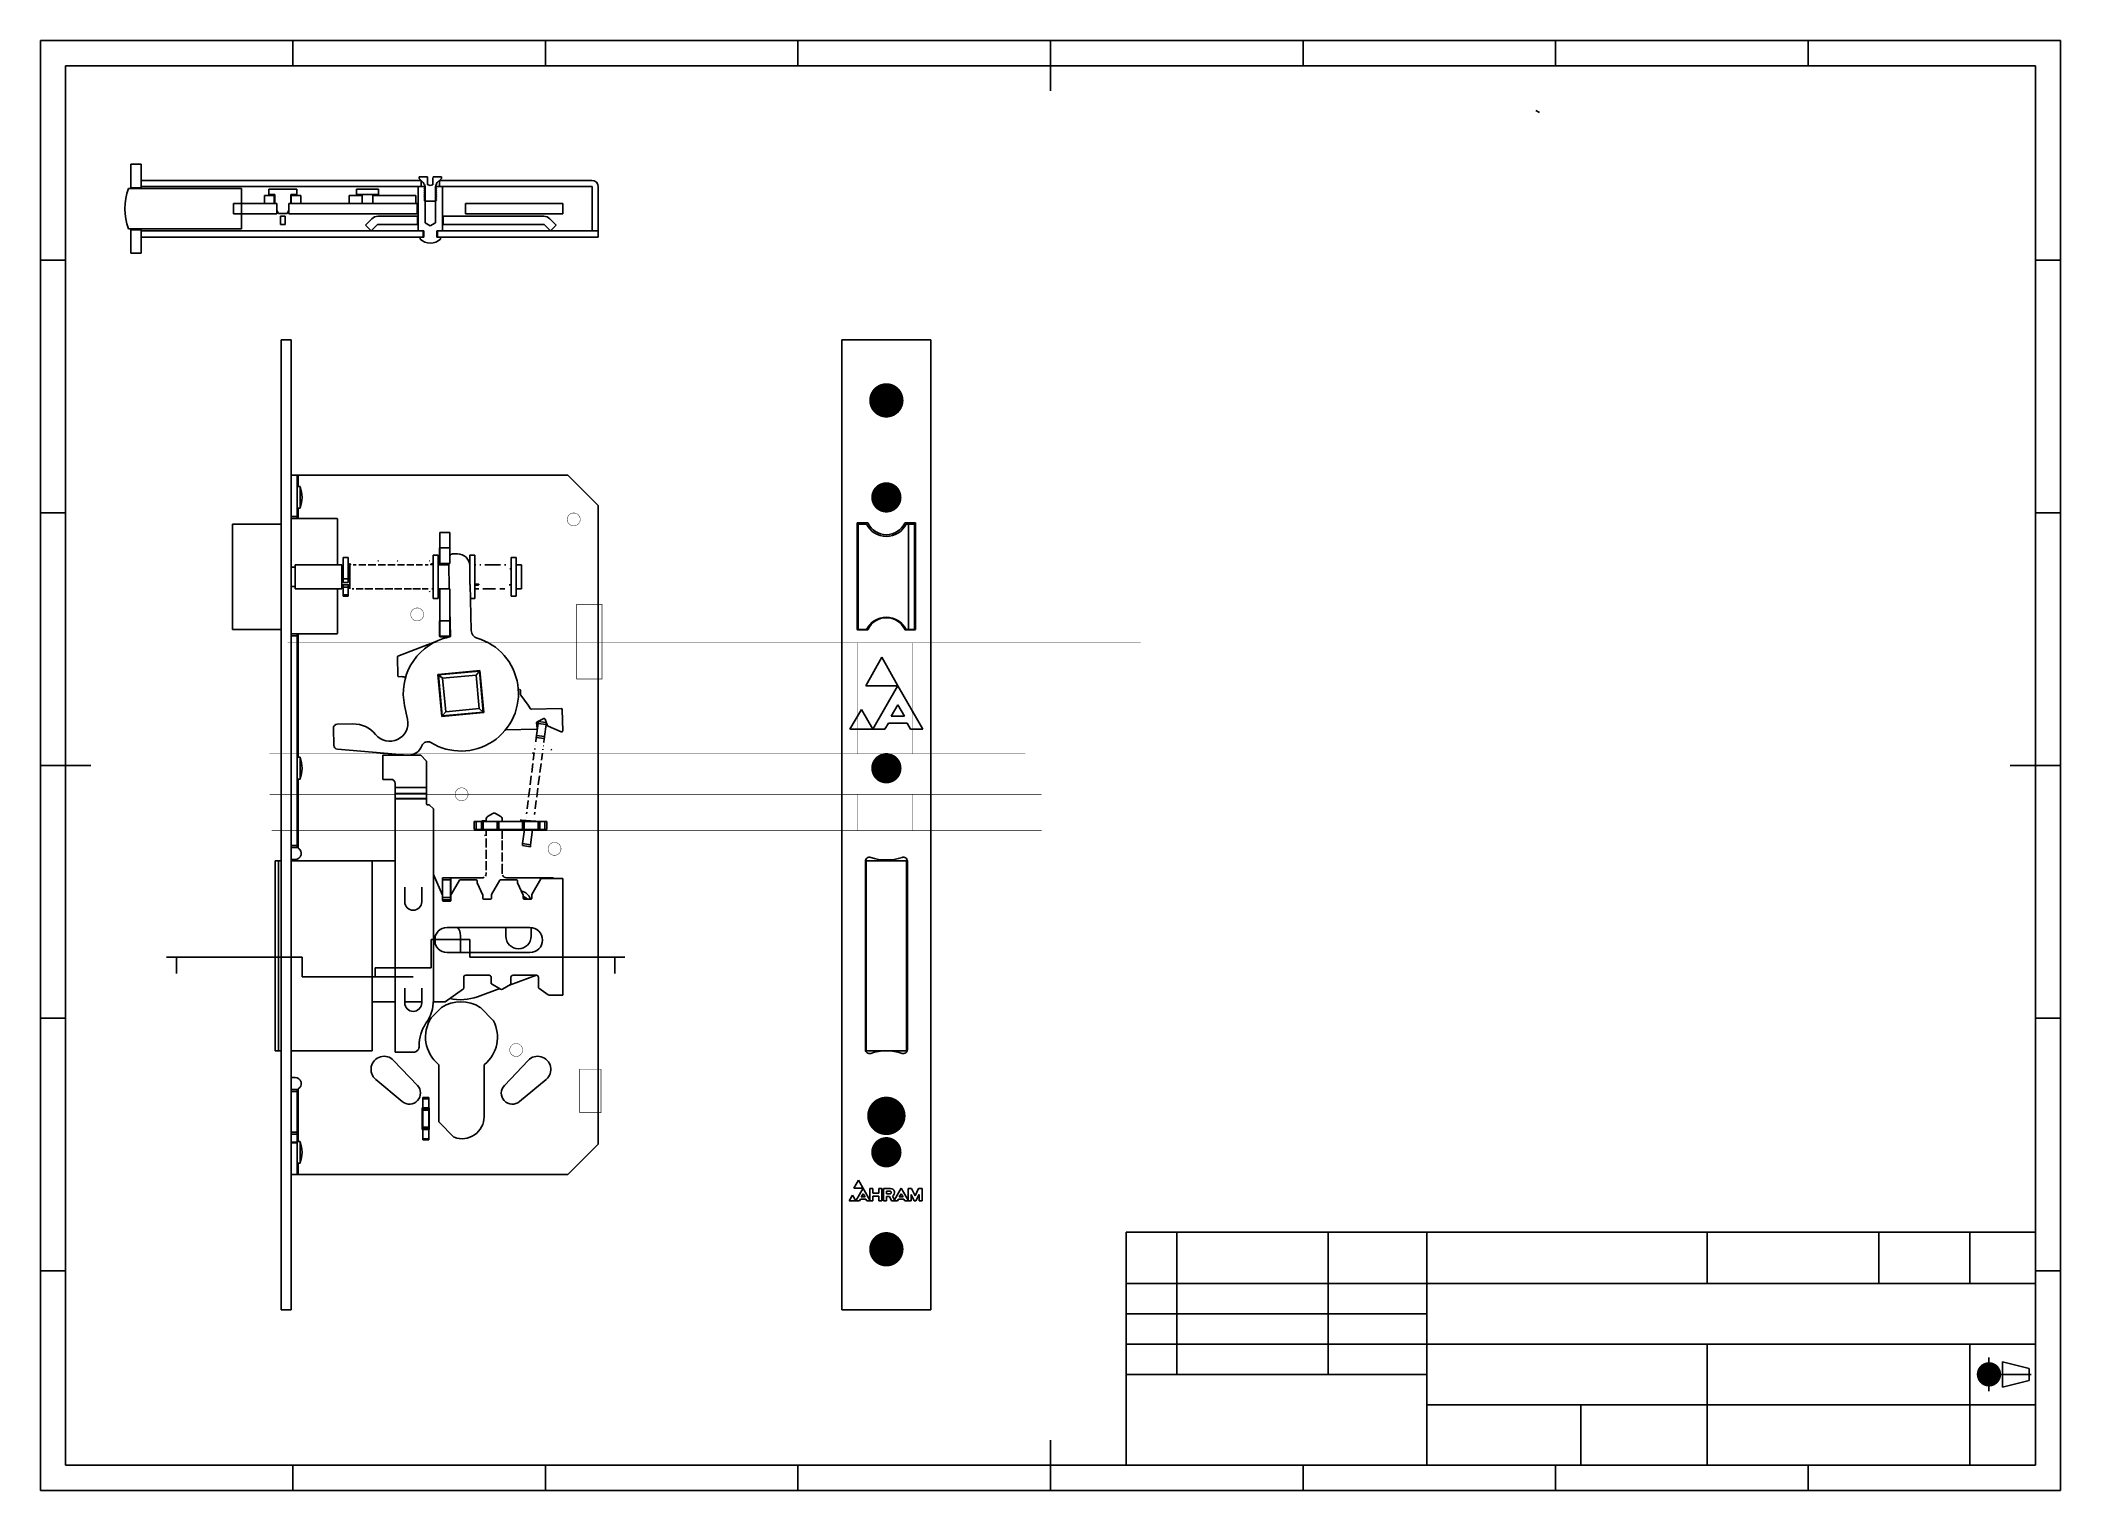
# Model space of a CAD drawing. Extents: x 19 to 519, y 6 to 365.
import ezdxf

# ---------------------------------------------------------------- set-up
doc = ezdxf.new("R2010")
doc.units = 0
doc.layers.add('119', color=190, linetype='CONTINUOUS')

msp = doc.modelspace()

# ---------------------------------------------------------------- linework, layer by layer
at = {"layer": '119'}
for p, q in [((18.75, 310.625), (18.75, 365)), ((18.75, 365), (81.25, 365)), ((81.25, 365), (143.75, 365)), ((81.25, 358.75), (81.25, 365)), ((143.75, 365), (206.25, 365)), ((143.75, 358.75), (143.75, 365)), ((206.25, 365), (268.75, 365)), ((206.25, 358.75), (206.25, 365)), ((268.75, 365.0013), (268.75, 365)), ((268.75, 365), (331.25, 365)), ((268.75, 358.75), (268.75, 365)), ((331.25, 365), (393.75, 365)), ((331.25, 358.75), (331.25, 365)), ((393.75, 365), (456.25, 365)), ((393.75, 358.75), (393.75, 365)), ((456.25, 365), (518.75, 365)), ((456.25, 358.75), (456.25, 365)), ((518.75, 365), (518.75, 310.625)), ((25, 310.625), (25, 358.75)), ((25, 358.75), (81.25, 358.75)), ((81.25, 358.75), (143.75, 358.75)), ((143.75, 358.75), (206.25, 358.75)), ((206.25, 358.75), (268.75, 358.75)), ((268.75, 358.75), (331.25, 358.75)), ((268.75, 358.75), (268.75, 352.4988)), ((331.25, 358.75), (393.75, 358.75)), ((393.75, 358.75), (456.25, 358.75)), ((456.25, 358.75), (512.5, 358.75)), ((512.5, 358.75), (512.5, 310.625)), ((389.7856, 347.1824), (388.9017, 347.6927)), ((41.163, 334.3717), (43.663, 334.3717)), ((41.163, 328.5717), (41.163, 334.3717)), ((43.663, 330.3695), (43.663, 334.3717)), ((113.0038, 330.3695), (43.663, 330.3695)), ((43.663, 330.3695), (43.663, 328.8695)), ((114.5572, 331.2695), (112.5038, 331.2695)), ((112.5038, 331.2695), (112.5038, 330.8695)), ((112.5038, 330.8695), (113.5194, 329.8538)), ((113.0038, 330.3695), (113.0038, 328.8695)), ((114.5945, 330.7365), (114.5572, 331.2695)), ((114.5945, 329.3554), (114.5945, 330.7365)), ((115.9503, 331.2695), (115.913, 330.7365)), ((115.913, 330.7365), (115.913, 329.3554)), ((118.0038, 331.2695), (115.9503, 331.2695)), ((116.9881, 329.8538), (118.0038, 330.8695)), ((155.2217, 330.3695), (117.5038, 330.3695)), ((117.5038, 328.8695), (117.5038, 330.3695)), ((118.0038, 330.8695), (118.0038, 331.2695)), ((68.5451, 328.3717), (40.5208, 328.3717)), ((43.663, 328.5717), (41.163, 328.5717)), ((43.663, 328.5717), (43.663, 328.8695)), ((112.2538, 328.8695), (43.663, 328.8695)), ((68.5451, 318.3717), (68.5451, 328.3717)), ((76.645, 326.6217), (74.2451, 326.6217)), ((74.2451, 326.6217), (74.2451, 324.6217)), ((82.2451, 328.2217), (75.2451, 328.2217)), ((75.2451, 328.2217), (75.2451, 326.9217)), ((75.2451, 326.9217), (76.7451, 326.9217)), ((76.645, 326.6217), (76.645, 324.6217)), ((76.7451, 326.9217), (76.7451, 324.6217)), ((80.7451, 326.9217), (80.7451, 324.6217)), ((82.2451, 326.9217), (80.7451, 326.9217)), ((80.8451, 326.6217), (83.2451, 326.6217)), ((80.8451, 326.6217), (80.8451, 324.6217)), ((82.2451, 328.2217), (82.2451, 326.9217)), ((83.2451, 326.6217), (83.2451, 324.6217)), ((95.1918, 326.6217), (98.3712, 326.6217)), ((95.1918, 324.6217), (95.1918, 326.6217)), ((96.9601, 328.2217), (102.4236, 328.2217)), ((96.9601, 326.9217), (96.9601, 328.2217)), ((102.4236, 326.9217), (96.9601, 326.9217)), ((98.3712, 324.6217), (98.3712, 326.6217)), ((101.0125, 326.6217), (111.7038, 326.6217)), ((101.0125, 326.6217), (101.0125, 324.6217)), ((102.4236, 328.2217), (102.4236, 326.9217)), ((111.7038, 324.6217), (111.7038, 326.6217)), ((113.0038, 328.8695), (112.2538, 328.8695)), ((112.2538, 317.8695), (112.2538, 328.8695)), ((114.0038, 328.8695), (113.0038, 328.8695)), ((113.7538, 329.3159), (113.7533, 329.3159)), ((114.0343, 329.1195), (113.7538, 329.3159)), ((113.7538, 328.923), (114.0343, 329.1195)), ((113.7538, 328.923), (113.7538, 328.8346)), ((114.0343, 328.6382), (113.7538, 328.8346)), ((113.7538, 328.4418), (114.0343, 328.6382)), ((113.7538, 328.4418), (113.7538, 328.3534)), ((114.0343, 328.1569), (113.7538, 328.3534)), ((113.7538, 327.9605), (114.0343, 328.1569)), ((113.7538, 327.9605), (113.7538, 327.8721)), ((114.0343, 327.6757), (113.7538, 327.8721)), ((113.7538, 327.4793), (114.0343, 327.6757)), ((113.7538, 327.4793), (113.7538, 327.3909)), ((114.0343, 327.1945), (113.7538, 327.3909)), ((113.7538, 326.998), (114.0343, 327.1945)), ((113.7538, 326.998), (113.7538, 326.9096)), ((114.0343, 326.7132), (113.7538, 326.9096)), ((113.7538, 326.5168), (114.0343, 326.7132)), ((113.7538, 326.5168), (113.7538, 326.4284)), ((114.0343, 326.232), (113.7538, 326.4284)), ((113.7538, 326.0355), (114.0343, 326.232)), ((113.7538, 326.0355), (113.7538, 325.9471)), ((114.0343, 325.7507), (113.7538, 325.9471)), ((113.7538, 325.5543), (114.0343, 325.7507)), ((113.7538, 325.5543), (113.7538, 325.4658)), ((114.0343, 325.2695), (113.7538, 325.4658)), ((114.0038, 328.8695), (114.0038, 319.8695)), ((114.0343, 325.2695), (116.4733, 325.2695)), ((114.6523, 329.2595), (114.5945, 329.3554)), ((114.6523, 329.2595), (114.6978, 329.2595)), ((115.2538, 329.0788), (114.6978, 329.2595)), ((115.8098, 329.2595), (115.2538, 329.0788)), ((115.8098, 329.2595), (115.8553, 329.2595)), ((115.913, 329.3554), (115.8553, 329.2595)), ((116.7538, 329.3159), (116.4733, 329.1195)), ((116.4733, 329.1195), (116.7538, 328.923)), ((116.7538, 328.8346), (116.4733, 328.6382)), ((116.4733, 328.6382), (116.7538, 328.4418)), ((116.7538, 328.3534), (116.4733, 328.1569)), ((116.4733, 328.1569), (116.7538, 327.9605)), ((116.7538, 327.8721), (116.4733, 327.6757)), ((116.4733, 327.6757), (116.7538, 327.4793)), ((116.7538, 327.3909), (116.4733, 327.1945)), ((116.4733, 327.1945), (116.7538, 326.998)), ((116.7538, 326.9096), (116.4733, 326.7132)), ((116.4733, 326.7132), (116.7538, 326.5168)), ((116.7538, 326.4284), (116.4733, 326.232)), ((116.4733, 326.232), (116.7538, 326.0355)), ((116.7538, 325.9471), (116.4733, 325.7507)), ((116.4733, 325.7507), (116.7538, 325.5543)), ((116.7538, 325.4658), (116.4733, 325.2695)), ((117.5038, 328.8695), (116.5038, 328.8695)), ((116.5038, 319.8695), (116.5038, 328.8695)), ((116.7542, 329.3159), (116.7538, 329.3159)), ((116.7538, 328.8346), (116.7538, 328.923)), ((116.7538, 328.3534), (116.7538, 328.4418)), ((116.7538, 327.8721), (116.7538, 327.9605)), ((116.7538, 327.3909), (116.7538, 327.4793)), ((116.7538, 326.9096), (116.7538, 326.998)), ((116.7538, 326.4284), (116.7538, 326.5168)), ((116.7538, 325.9471), (116.7538, 326.0355)), ((116.7538, 325.4658), (116.7538, 325.5543)), ((116.7542, 329.3159), (116.7542, 329.3159)), ((118.2538, 328.8695), (117.5038, 328.8695)), ((118.2538, 328.8695), (118.2538, 317.8695)), ((155.2217, 328.8695), (118.2538, 328.8695)), ((155.3217, 328.7695), (155.3217, 317.8653)), ((156.8217, 328.7695), (156.8217, 317.8695)), ((74.2451, 324.6217), (66.5624, 324.6217)), ((66.5624, 324.6217), (66.5624, 322.1217)), ((77.2451, 322.1217), (66.5624, 322.1217)), ((76.645, 324.6217), (74.2451, 324.6217)), ((76.7451, 324.6217), (76.645, 324.6217)), ((76.7451, 324.6217), (77.2451, 324.6217)), ((77.2451, 324.6217), (77.2451, 322.9217)), ((77.2451, 322.9217), (77.2451, 322.1217)), ((77.2451, 322.9217), (77.6492, 322.2217)), ((77.6492, 322.2217), (79.8409, 322.2217)), ((79.2951, 321.4981), (78.1951, 321.4981)), ((78.1951, 321.4981), (78.1951, 319.4981)), ((79.2951, 321.4981), (79.2951, 319.4981)), ((80.2451, 322.9217), (79.8409, 322.2217)), ((80.2451, 324.6217), (80.2451, 322.9217)), ((80.7451, 324.6217), (80.2451, 324.6217)), ((80.2451, 322.9217), (80.2451, 322.1217)), ((80.2451, 322.1217), (112.0054, 322.1217)), ((80.7451, 324.6217), (80.8451, 324.6217)), ((80.8451, 324.6217), (83.2451, 324.6217)), ((83.2451, 324.6217), (95.1918, 324.6217)), ((95.1918, 324.6217), (98.3712, 324.6217)), ((98.3712, 324.6217), (101.0125, 324.6217)), ((99.179, 319.2837), (100.7491, 320.8537)), ((101.0125, 324.6217), (111.7038, 324.6217)), ((102.3047, 321.4981), (112.1038, 321.4981)), ((111.7038, 324.6217), (112.0054, 324.6217)), ((112.0054, 324.6217), (112.0054, 322.1217)), ((112.1038, 319.4981), (112.1038, 321.4981)), ((143.3088, 321.4981), (118.4038, 321.4981)), ((118.4038, 321.4981), (118.4038, 319.4981)), ((148.0217, 324.6217), (123.9303, 324.6217)), ((123.9303, 322.1217), (123.9303, 324.6217)), ((148.0217, 322.1217), (123.9303, 322.1217)), ((146.4345, 319.2837), (144.8645, 320.8537)), ((148.0217, 324.6217), (148.0217, 322.1217)), ((40.5208, 318.3717), (68.5451, 318.3717)), ((41.163, 318.1717), (43.663, 318.1717)), ((41.163, 312.3717), (41.163, 318.1717)), ((43.663, 312.3717), (43.663, 318.1717)), ((100.5932, 317.8695), (43.663, 317.8695)), ((43.663, 317.8695), (43.663, 316.3695)), ((112.7538, 316.3695), (43.663, 316.3695)), ((79.2951, 319.4981), (78.1951, 319.4981)), ((100.5932, 317.8695), (99.179, 319.2837)), ((100.5932, 317.8695), (102.1633, 319.4395)), ((112.2538, 317.8695), (100.5932, 317.8695)), ((102.3047, 319.4981), (112.1038, 319.4981)), ((113.5038, 317.8695), (112.2538, 317.8695)), ((113.5038, 316.3695), (112.7538, 316.3695)), ((112.7538, 315.8695), (112.7538, 316.3695)), ((113.5038, 317.8695), (113.5038, 316.3695)), ((113.6538, 317.8695), (113.5038, 317.8695)), ((113.5038, 316.3695), (113.6538, 316.3695)), ((113.6538, 316.3695), (113.6538, 317.8695)), ((114.0038, 319.8695), (115.2538, 319.1184)), ((115.2538, 319.1184), (116.5038, 319.8695)), ((116.8538, 317.8695), (116.8538, 316.3695)), ((117.0038, 317.8695), (116.8538, 317.8695)), ((116.8538, 316.3695), (117.0038, 316.3695)), ((118.2538, 317.8695), (117.0038, 317.8695)), ((117.0038, 316.3695), (117.0038, 317.8695)), ((117.7538, 316.3695), (117.0038, 316.3695)), ((156.8217, 316.3695), (117.7538, 316.3695)), ((117.7538, 316.3695), (117.7538, 315.8695)), ((145.0203, 317.8695), (118.2538, 317.8695)), ((143.3088, 319.4981), (118.4038, 319.4981)), ((145.0203, 317.8695), (143.4503, 319.4395)), ((145.0203, 317.8695), (146.4345, 319.2837)), ((156.8217, 317.8695), (145.0203, 317.8695)), ((156.8217, 317.8653), (155.3217, 317.8653)), ((156.8217, 317.8695), (156.8217, 317.8653)), ((156.8217, 317.8653), (156.8217, 316.3695)), ((18.75, 248.125), (18.75, 310.625)), ((25, 310.625), (18.75, 310.625)), ((25, 248.125), (25, 310.625)), ((43.663, 312.3717), (41.163, 312.3717)), ((512.5, 310.625), (512.5, 248.125)), ((512.5, 310.625), (518.75, 310.625)), ((518.75, 310.625), (518.75, 248.125)), ((78.3217, 50.9471), (78.3217, 290.9471)), ((78.3217, 290.9471), (80.8217, 290.9471)), ((80.8217, 257.4471), (80.8217, 290.9471)), ((239.1272, 290.9471), (217.1272, 290.9471)), ((217.1272, 290.9471), (217.1272, 50.9471)), ((239.1272, 50.9471), (239.1272, 290.9471)), ((80.8217, 247.1971), (80.8217, 257.4471)), ((80.8217, 257.4471), (82.3217, 257.4471)), ((82.3217, 257.4471), (82.3217, 247.1971)), ((82.5217, 257.4471), (82.3217, 257.4471)), ((149.3217, 257.4471), (82.5217, 257.4471)), ((82.5217, 254.6471), (82.5217, 257.4471)), ((156.8217, 249.9471), (149.3217, 257.4471)), ((82.5217, 254.6471), (82.3217, 254.6471)), ((83.0217, 254.6471), (82.5217, 254.6471)), ((83.0217, 254.6471), (83.0217, 249.2471)), ((18.75, 185.625), (18.75, 248.125)), ((25, 248.125), (18.75, 248.125)), ((25, 185.625), (25, 248.125)), ((66.3217, 219.2971), (66.3217, 245.2971)), ((66.3217, 245.2971), (78.3217, 245.2971)), ((80.8217, 246.6971), (80.8217, 247.1971)), ((80.8217, 247.1971), (82.3217, 247.1971)), ((80.8217, 218.1971), (80.8217, 246.6971)), ((80.8217, 246.6971), (82.3217, 246.6971)), ((82.3217, 249.2471), (82.5217, 249.2471)), ((82.3217, 247.1971), (82.3217, 246.6971)), ((82.3217, 246.6971), (82.5217, 246.6971)), ((82.5217, 249.2471), (83.0217, 249.2471)), ((82.5217, 246.6971), (82.5217, 249.2471)), ((82.5217, 246.6971), (92.1217, 246.6971)), ((92.3217, 246.4971), (92.3217, 235.2971)), ((156.8217, 91.9471), (156.8217, 249.9471)), ((220.8772, 245.4971), (220.8772, 219.3971)), ((221.0772, 245.6971), (223.4155, 245.6971)), ((221.1272, 245.2971), (221.1272, 219.2971)), ((221.1272, 245.2971), (223.2282, 245.2971)), ((232.8389, 245.6971), (235.1772, 245.6971)), ((233.0262, 245.2971), (233.6406, 245.2971)), ((233.6406, 219.2971), (233.6406, 245.2971)), ((235.1272, 245.2971), (233.6406, 245.2971)), ((235.1272, 219.2971), (235.1272, 245.2971)), ((235.3772, 245.4971), (235.3772, 219.3971)), ((512.5, 248.125), (512.5, 185.625)), ((512.5, 248.125), (518.75, 248.125)), ((518.75, 248.125), (518.75, 185.625)), ((117.5717, 243.2971), (120.0717, 243.2971)), ((117.5717, 243.2971), (117.5717, 239.5294)), ((120.0717, 243.2971), (120.0717, 239.5294)), ((92.3217, 235.2971), (81.8217, 235.2971)), ((81.8217, 235.2971), (81.8217, 229.2971)), ((93.3217, 235.2971), (92.3217, 235.2971)), ((93.3217, 235.2971), (93.3217, 229.2971)), ((94.9467, 237.0471), (93.6967, 237.0471)), ((93.6967, 231.8347), (93.6967, 237.0471)), ((94.9467, 231.8347), (94.9467, 237.0471)), ((94.9681, 235.4253), (94.9467, 235.3332)), ((94.9467, 235.3332), (94.9684, 235.2398)), ((95.0331, 235.5028), (94.9681, 235.4253)), ((94.9684, 235.2398), (95.0331, 235.161)), ((95.128, 235.5544), (95.0331, 235.5028)), ((95.0331, 235.161), (95.1288, 235.1063)), ((95.2416, 235.5705), (95.128, 235.5544)), ((95.1288, 235.1063), (95.2416, 235.0871)), ((95.3544, 235.5513), (95.2416, 235.5705)), ((95.2416, 235.0871), (95.3552, 235.1032)), ((95.3217, 235.014), (95.3217, 229.2971)), ((95.4501, 235.4966), (95.3544, 235.5513)), ((95.3552, 235.1032), (95.4501, 235.1548)), ((95.5152, 235.4175), (95.4501, 235.4966)), ((95.4501, 235.1548), (95.5146, 235.2319)), ((95.5146, 235.2319), (95.5365, 235.3244)), ((95.5365, 235.3244), (95.5152, 235.4175)), ((96.9397, 235.2971), (96.1309, 235.2971)), ((99.2838, 235.2971), (97.5282, 235.2971)), ((101.7535, 235.2971), (99.8766, 235.2971)), ((102.4023, 236.2165), (102.2971, 236.2697)), ((104.187, 235.2971), (102.3502, 235.2971)), ((106.5485, 235.2971), (104.7694, 235.2971)), ((107.2163, 236.1818), (107.0664, 236.2691)), ((108.875, 235.2971), (107.141, 235.2971)), ((111.1382, 235.2971), (109.4543, 235.2971)), ((113.3546, 235.2971), (111.7288, 235.2971)), ((114.7509, 235.2971), (113.9417, 235.2971)), ((115.1234, 236.2325), (115.0707, 236.2338)), ((115.3502, 235.2971), (115.3417, 235.2971)), ((115.3734, 235.4259), (115.3517, 235.3332)), ((115.3517, 235.3332), (115.3618, 235.2895)), ((115.3618, 235.2895), (115.9415, 235.3244)), ((115.4381, 235.5028), (115.3734, 235.4259)), ((115.5338, 235.5546), (115.4381, 235.5028)), ((115.6466, 235.5705), (115.5338, 235.5546)), ((115.7602, 235.551), (115.6466, 235.5705)), ((115.8551, 235.4966), (115.7602, 235.551)), ((115.9196, 235.4176), (115.8551, 235.4966)), ((115.9415, 235.3244), (115.9196, 235.4176)), ((115.9415, 235.2971), (115.9406, 235.2971)), ((117.1915, 237.6471), (115.9415, 237.6471)), ((115.9415, 226.9471), (115.9415, 237.6471)), ((117.1915, 226.9471), (117.1915, 237.6471)), ((117.5717, 235.2971), (117.1915, 235.2971)), ((117.5217, 239.3971), (117.5217, 235.4971)), ((117.5717, 239.5294), (117.5717, 239.4471)), ((117.5717, 239.4471), (117.5717, 235.5971)), ((117.5717, 239.4471), (120.0717, 239.4471)), ((117.5717, 235.5971), (120.0717, 235.5971)), ((117.5717, 235.5971), (117.5717, 235.2971)), ((119.8276, 235.2971), (117.5717, 235.2971)), ((119.8211, 235.5971), (119.9583, 229.2971)), ((120.0717, 239.5294), (120.0717, 239.4471)), ((120.0717, 239.4471), (120.0717, 235.5971)), ((120.1217, 237.6931), (120.1217, 239.3971)), ((121.9698, 237.9768), (120.7701, 237.9506)), ((125.0351, 235.2971), (125.0181, 235.2971)), ((125.0351, 235.0101), (125.0344, 235.0428)), ((126.2851, 237.6471), (125.0351, 237.6471)), ((125.0351, 235.0101), (125.0351, 237.6471)), ((125.0526, 234.2064), (125.0351, 235.0101)), ((126.2851, 226.9471), (126.2851, 237.6471)), ((126.5241, 235.2971), (126.2851, 235.2971)), ((127.7493, 235.2971), (127.5174, 235.2971)), ((132.6268, 235.2971), (128.7636, 235.2971)), ((133.9815, 235.2971), (133.6406, 235.2971)), ((136.5217, 237.0471), (135.2717, 237.0471)), ((135.2717, 227.5471), (135.2717, 237.0471)), ((136.5217, 227.5471), (136.5217, 237.0471)), ((136.8217, 235.2971), (136.5217, 235.2971)), ((136.8217, 235.2971), (136.8217, 235.2524)), ((137.8217, 235.2578), (136.8217, 235.2578)), ((136.8217, 235.2524), (137.8217, 235.2524)), ((137.8217, 235.2524), (137.8217, 235.2578)), ((137.8217, 235.2524), (137.8217, 229.3364)), ((81.8217, 234.6971), (80.8217, 234.6971)), ((93.6967, 234.2971), (93.3217, 234.2971)), ((93.3217, 230.2971), (93.6967, 230.2971)), ((93.6967, 231.8347), (94.9467, 231.8347)), ((93.6967, 230.9321), (93.6967, 231.8347)), ((93.6967, 230.9321), (94.9467, 230.9321)), ((93.6967, 230.2971), (94.9467, 230.2971)), ((93.6967, 230.2971), (93.6967, 229.7722)), ((95.3217, 234.2971), (94.9467, 234.2971)), ((94.9467, 230.9321), (94.9467, 231.8347)), ((94.9467, 230.2971), (95.3217, 230.2971)), ((94.9467, 230.2971), (94.9467, 229.7722)), ((125.0351, 230.3879), (125.0351, 234.2064)), ((125.3837, 219.0002), (125.1358, 230.3879)), ((126.322, 230.3884), (126.2851, 230.4813)), ((126.2851, 230.4813), (127.2715, 230.4755)), ((126.4314, 230.3072), (126.322, 230.3884)), ((126.5925, 230.2488), (126.4314, 230.3072)), ((126.7846, 230.224), (126.5925, 230.2488)), ((126.976, 230.234), (126.7846, 230.224)), ((127.1379, 230.2803), (126.976, 230.234)), ((127.2475, 230.3529), (127.1379, 230.2803)), ((127.2842, 230.4432), (127.2475, 230.3529)), ((127.2715, 230.4755), (127.2842, 230.4432)), ((134.7386, 230.2971), (135.2717, 230.2971)), ((135.2717, 234.2971), (134.923, 234.2971)), ((80.8217, 229.8971), (81.8217, 229.8971)), ((81.8217, 229.2971), (92.3217, 229.2971)), ((92.3217, 229.2971), (93.3217, 229.2971)), ((92.3217, 229.2971), (92.3217, 218.3971)), ((94.9467, 229.7722), (93.6967, 229.7722)), ((93.6967, 227.8322), (93.6967, 229.7722)), ((93.6967, 227.8322), (94.9467, 227.8322)), ((93.6967, 227.5471), (93.6967, 227.8322)), ((93.6967, 227.5471), (94.9467, 227.5471)), ((94.9467, 227.8322), (94.9467, 229.7722)), ((94.9467, 227.5471), (94.9467, 227.8322)), ((95.8734, 229.2971), (96.3497, 229.2971)), ((96.9372, 229.2971), (98.6187, 229.2971)), ((99.0808, 229.2971), (101.0144, 229.2971)), ((101.6062, 229.2971), (103.5711, 229.2971)), ((103.9746, 229.2971), (105.9625, 229.2971)), ((106.3545, 229.2971), (108.1746, 229.2971)), ((108.7594, 229.2971), (110.5836, 229.2971)), ((110.9666, 229.2971), (112.815, 229.2971)), ((113.197, 229.2971), (114.6826, 229.2971)), ((115.0845, 228.7211), (115.115, 228.5619)), ((115.6381, 229.2971), (115.9415, 229.2971)), ((115.9415, 226.9471), (117.1915, 226.9471)), ((117.1915, 229.2971), (117.5717, 229.2971)), ((117.5717, 229.2971), (120.0717, 229.2971)), ((117.5717, 229.2971), (117.5717, 221.5044)), ((120.0717, 229.2971), (120.0717, 221.5044)), ((125.2107, 226.9471), (126.2851, 226.9471)), ((126.2851, 229.2971), (127.263, 229.2971)), ((128.2653, 229.2971), (131.3827, 229.2971)), ((132.4253, 229.2971), (133.6806, 229.2971)), ((135.2717, 227.5471), (136.5217, 227.5471)), ((136.5217, 229.2971), (136.8217, 229.2971)), ((137.8217, 229.3364), (136.8217, 229.3364)), ((136.8217, 229.3364), (136.8217, 229.2971)), ((117.5217, 221.3721), (117.5217, 217.6721)), ((117.5717, 221.5044), (117.5717, 221.4471)), ((117.5717, 221.4471), (117.5717, 217.5971)), ((117.5717, 221.4471), (120.0717, 221.4471)), ((120.0717, 224.0891), (120.2124, 217.6258)), ((120.0717, 222.7499), (120.1217, 220.6022)), ((120.0717, 221.5044), (120.0717, 221.4471)), ((120.088, 221.4832), (120.0717, 221.5044)), ((120.0717, 221.5044), (120.1017, 221.4592)), ((120.0717, 221.4471), (120.0717, 217.5971)), ((120.1017, 221.4592), (120.088, 221.4832)), ((120.1217, 220.6022), (120.1813, 218.0398)), ((120.1217, 217.7911), (120.1217, 220.6022)), ((230.6249, 221.6973), (230.6249, 221.5286)), ((66.3217, 219.2971), (78.3217, 219.2971)), ((80.8217, 217.6971), (80.8217, 218.1971)), ((80.8217, 218.1971), (82.3217, 218.1971)), ((80.8217, 165.8471), (80.8217, 217.6971)), ((80.8217, 217.6971), (82.3217, 217.6971)), ((82.3217, 218.1971), (82.3217, 217.6971)), ((82.5217, 218.1971), (82.3217, 218.1971)), ((82.3217, 217.6971), (82.3217, 165.8471)), ((92.1217, 218.1971), (82.5217, 218.1971)), ((82.5217, 187.6471), (82.5217, 218.1971)), ((116.8654, 216.3926), (107.2353, 212.6347)), ((117.5717, 217.5971), (120.0717, 217.5971)), ((117.7217, 217.4721), (119.6319, 217.4721)), ((119.8632, 217.5624), (118.4357, 217.0054)), ((119.8632, 217.5624), (119.9348, 217.5971)), ((119.932, 217.5955), (119.8632, 217.5624)), ((119.9348, 217.5971), (119.932, 217.5955)), ((221.0772, 219.1971), (223.4155, 219.1971)), ((221.1272, 219.2971), (223.2282, 219.2971)), ((222.6249, 219.2971), (222.6249, 219.1971)), ((232.8389, 219.1971), (235.1772, 219.1971)), ((233.0262, 219.2971), (233.6406, 219.2971)), ((233.1249, 219.2971), (233.1249, 219.1971)), ((233.6406, 219.2971), (235.1272, 219.2971)), ((107.108, 212.4438), (107.2165, 207.7851)), ((227.0116, 212.3971), (223.0826, 205.309)), ((230.9408, 205.3091), (227.0116, 212.3971)), ((107.4211, 207.5898), (108.2209, 207.6084)), ((117.1251, 208.1709), (127.5455, 209.1437)), ((117.1251, 208.1709), (117.1676, 208.1357)), ((117.279, 208.0432), (117.1251, 208.1709)), ((118.0979, 197.7505), (117.1251, 208.1709)), ((117.1676, 208.1357), (117.2084, 208.1018)), ((117.2084, 208.1018), (117.246, 208.0706)), ((117.246, 208.0706), (117.279, 208.0432)), ((127.4178, 208.9898), (117.279, 208.0432)), ((117.279, 208.0432), (118.2256, 197.9045)), ((118.3039, 207.1934), (117.279, 208.0432)), ((126.568, 207.9649), (118.3039, 207.1934)), ((118.3039, 207.1934), (119.0754, 198.9293)), ((127.4178, 208.9898), (126.568, 207.9649)), ((127.3395, 199.7009), (126.568, 207.9649)), ((127.5455, 209.1437), (127.4178, 208.9898)), ((127.4178, 208.9898), (127.4452, 209.0228)), ((128.3643, 198.851), (127.4178, 208.9898)), ((127.4452, 209.0228), (127.4764, 209.0604)), ((127.4764, 209.0604), (127.5102, 209.1013)), ((127.5102, 209.1013), (127.5455, 209.1437)), ((127.5455, 209.1437), (128.5183, 198.7234)), ((223.0826, 205.309), (230.9019, 205.3091)), ((230.9213, 205.2754), (224.7666, 194.6151)), ((237.1236, 194.6001), (230.9408, 205.3091)), ((108.8943, 200.432), (109.6255, 197.0545)), ((137.3538, 204.3856), (137.0412, 204.3783)), ((137.5809, 203.2227), (137.5584, 204.1903)), ((139.4369, 200.5531), (137.6373, 203.0544)), ((140.0665, 199.678), (139.4369, 200.5531)), ((230.9408, 200.6632), (229.3064, 197.8324)), ((232.5752, 197.8324), (230.9408, 200.6632)), ((96.1054, 195.9038), (92.2305, 195.8194)), ((128.5183, 198.7234), (118.0979, 197.7505)), ((118.2256, 197.9045), (118.0979, 197.7505)), ((118.0979, 197.7505), (118.1331, 197.793)), ((118.1331, 197.793), (118.167, 197.8338)), ((118.167, 197.8338), (118.1982, 197.8715)), ((118.1982, 197.8715), (118.2256, 197.9045)), ((119.0754, 198.9293), (118.2256, 197.9045)), ((118.2256, 197.9045), (128.3643, 198.851)), ((119.0754, 198.9293), (127.3395, 199.7009)), ((128.3643, 198.851), (127.3395, 199.7009)), ((128.3643, 198.851), (128.3973, 198.8237)), ((128.5183, 198.7234), (128.3643, 198.851)), ((128.3973, 198.8237), (128.435, 198.7925)), ((128.435, 198.7925), (128.4758, 198.7586)), ((128.4758, 198.7586), (128.5183, 198.7234)), ((147.6151, 199.7232), (140.317, 199.5533)), ((141.5376, 193.0749), (141.9192, 196.0505)), ((141.7078, 194.8518), (141.5593, 196.19)), ((141.6694, 196.3913), (143.3666, 197.2313)), ((141.9828, 196.5464), (141.9192, 196.0505)), ((141.9192, 196.0505), (141.9316, 196.1473)), ((141.9192, 196.0505), (143.903, 195.7961)), ((141.9316, 196.1473), (141.9436, 196.2403)), ((141.9436, 196.2403), (141.9546, 196.326)), ((141.9546, 196.326), (141.9642, 196.4012)), ((141.9642, 196.4012), (141.9721, 196.4629)), ((141.9721, 196.4629), (141.978, 196.5087)), ((141.978, 196.5087), (141.9816, 196.5369)), ((141.9816, 196.5369), (141.9828, 196.5464)), ((141.9828, 196.5464), (143.9666, 196.292)), ((143.3666, 197.2313), (143.3666, 197.2313)), ((143.5213, 192.8204), (143.903, 195.7961)), ((143.6416, 197.1248), (144.2847, 195.4768)), ((143.9666, 196.292), (143.903, 195.7961)), ((143.903, 195.7961), (143.9154, 195.8928)), ((143.9154, 195.8928), (143.9273, 195.9858)), ((143.9273, 195.9858), (143.9383, 196.0716)), ((143.9383, 196.0716), (143.9479, 196.1467)), ((143.9479, 196.1467), (143.9558, 196.2084)), ((143.9558, 196.2084), (143.9617, 196.2543)), ((143.9617, 196.2543), (143.9654, 196.2825)), ((143.9654, 196.2825), (143.9666, 196.292)), ((144.3907, 195.3663), (147.6227, 193.9499)), ((148.043, 194.2316), (147.922, 199.4302)), ((221.9408, 199.4795), (219.1236, 194.6001)), ((224.7493, 194.6151), (221.9408, 199.4795)), ((227.7826, 194.6001), (228.6387, 196.0828)), ((228.6387, 196.0828), (233.2429, 196.0828)), ((229.3064, 197.8324), (232.5752, 197.8324)), ((233.2429, 196.0828), (234.0989, 194.6001)), ((91.2525, 194.7979), (91.3432, 190.6296)), ((133.8738, 194.4519), (141.5137, 194.6298)), ((141.2253, 190.6398), (141.2297, 190.6749)), ((141.3341, 191.4889), (141.474, 192.5789)), ((141.5376, 193.0749), (141.474, 192.5789)), ((141.474, 192.5789), (141.4752, 192.5885)), ((141.474, 192.5789), (143.4577, 192.3245)), ((141.4752, 192.5885), (141.4788, 192.6167)), ((141.4788, 192.6167), (141.4847, 192.6625)), ((141.4847, 192.6625), (141.4926, 192.7242)), ((141.4926, 192.7242), (141.5022, 192.7994)), ((141.5022, 192.7994), (141.5132, 192.8851)), ((141.5132, 192.8851), (141.5252, 192.9781)), ((141.5252, 192.9781), (141.5376, 193.0749)), ((141.5376, 193.0749), (143.5213, 192.8204)), ((143.2216, 190.4837), (143.2275, 190.5293)), ((143.3319, 191.3437), (143.4577, 192.3245)), ((143.5213, 192.8204), (143.4577, 192.3245)), ((143.4577, 192.3245), (143.4589, 192.334)), ((143.4589, 192.334), (143.4625, 192.3623)), ((143.4625, 192.3623), (143.4684, 192.4081)), ((143.4684, 192.4081), (143.4763, 192.4698)), ((143.4763, 192.4698), (143.486, 192.5449)), ((143.486, 192.5449), (143.497, 192.6307)), ((143.497, 192.6307), (143.5089, 192.7237)), ((143.5089, 192.7237), (143.5213, 192.8204)), ((219.1236, 194.6001), (227.7826, 194.6001)), ((234.0989, 194.6001), (237.1236, 194.6001)), ((18.7488, 185.625), (18.75, 185.625)), ((18.75, 123.125), (18.75, 185.625)), ((25, 185.625), (18.75, 185.625)), ((25, 123.125), (25, 185.625)), ((25, 185.625), (31.2513, 185.625)), ((82.5217, 187.6471), (82.3217, 187.6471)), ((83.0217, 187.6471), (82.5217, 187.6471)), ((83.0217, 187.6471), (83.0217, 182.2476)), ((92.2602, 189.6549), (109.5843, 188.2145)), ((112.7388, 188.2025), (103.5217, 188.2025)), ((103.5217, 188.2025), (103.5217, 182.2025)), ((114.2631, 186.7611), (112.8803, 188.1439)), ((114.3217, 180.1723), (114.3217, 186.6197)), ((140.3566, 183.8669), (140.6425, 186.096)), ((140.9732, 188.6744), (140.5419, 188.7867)), ((140.7477, 186.9164), (140.9856, 188.7712)), ((141.0904, 189.5881), (141.121, 189.8273)), ((142.3745, 183.879), (142.6604, 186.1085)), ((142.7656, 186.9284), (142.9914, 188.6888)), ((143.096, 189.5047), (143.1172, 189.67)), ((145.3273, 189.5209), (145.0781, 189.5919)), ((512.5, 185.625), (506.2488, 185.625)), ((512.5, 185.625), (512.5, 123.125)), ((512.5, 185.625), (518.75, 185.625)), ((518.75, 185.625), (518.75, 123.125)), ((518.7513, 185.625), (518.75, 185.625)), ((82.3217, 182.2471), (82.5217, 182.2471)), ((82.5217, 182.2471), (83.0217, 182.2471)), ((82.5217, 165.1738), (82.5217, 182.2471)), ((103.5217, 182.2025), (105.5217, 182.2025)), ((106.5217, 181.2025), (106.5217, 180.1723)), ((114.3217, 180.1723), (106.5217, 180.1723)), ((106.5217, 178.6874), (106.5217, 180.1723)), ((114.3217, 180.1723), (114.3217, 178.6874)), ((139.9655, 180.8182), (140.2514, 183.0469)), ((141.5924, 177.7808), (141.8783, 180.0104)), ((141.9835, 180.8304), (142.2693, 183.0588)), ((114.3217, 178.6874), (106.5217, 178.6874)), ((106.5217, 178.6874), (106.5217, 177.4318)), ((114.3217, 177.4318), (106.5217, 177.4318)), ((106.5217, 177.3611), (106.5217, 177.4318)), ((114.3217, 177.3611), (106.5217, 177.3611)), ((106.5217, 177.3611), (106.5217, 162.0471)), ((114.3217, 177.4318), (114.3217, 178.6874)), ((114.3217, 177.4318), (114.3217, 177.3611)), ((114.3217, 176.1025), (114.3217, 177.3611)), ((114.9388, 175.9025), (114.5217, 175.9025)), ((115.9631, 174.9611), (115.0803, 175.8439)), ((139.2072, 174.9055), (139.4693, 176.949)), ((139.5744, 177.7688), (139.8604, 179.9984)), ((141.2183, 174.8641), (141.4873, 176.9615)), ((116.0217, 158.6495), (116.0217, 174.8196)), ((126.1217, 171.7721), (126.1217, 169.7721)), ((126.6217, 171.7721), (126.1217, 171.7721)), ((126.6217, 171.7721), (126.6217, 169.7721)), ((127.9217, 171.7721), (126.6217, 171.7721)), ((127.9217, 171.7721), (127.9217, 169.7721)), ((127.953, 171.7721), (127.9217, 171.7721)), ((128.1217, 171.7721), (127.953, 171.7721)), ((128.1217, 171.7721), (128.1217, 169.7721)), ((128.3217, 171.7721), (128.1217, 171.7721)), ((129.0717, 171.9221), (128.1467, 171.9221)), ((128.3217, 171.7721), (128.3217, 169.7721)), ((131.7717, 171.7721), (128.3217, 171.7721)), ((129.0717, 171.9221), (129.0717, 172.2519)), ((129.0717, 171.7721), (129.0717, 171.9221)), ((130.5717, 173.6952), (129.5717, 173.1179)), ((132.5717, 173.1179), (131.5717, 173.6952)), ((131.7717, 171.7721), (131.7717, 169.7721)), ((131.9717, 171.7721), (131.7717, 171.7721)), ((131.9717, 171.7721), (131.9717, 169.7721)), ((132.1717, 171.7721), (131.9717, 171.7721)), ((132.1717, 171.7721), (132.1717, 169.7721)), ((138.0717, 171.7721), (132.1717, 171.7721)), ((133.0717, 171.7721), (133.0717, 172.2519)), ((137.5105, 172.0986), (137.5077, 172.0909)), ((137.5077, 172.0909), (137.5558, 172.0842)), ((142.6508, 171.7939), (137.5105, 172.0986)), ((137.5558, 172.0842), (137.8065, 172.0722)), ((137.8065, 172.0722), (138.2877, 172.0462)), ((138.0717, 171.7721), (138.0717, 169.7721)), ((138.103, 171.7721), (138.0717, 171.7721)), ((138.2717, 171.7721), (138.103, 171.7721)), ((138.2717, 171.7721), (138.2717, 169.7721)), ((138.4717, 171.7721), (138.2717, 171.7721)), ((138.2877, 172.0462), (139.0052, 171.9983)), ((138.4717, 171.7721), (138.4717, 169.7721)), ((141.9217, 171.7721), (138.4717, 171.7721)), ((138.8053, 171.7721), (138.8358, 172.0096)), ((138.9403, 172.8244), (138.9461, 172.8699)), ((139.0052, 171.9983), (139.972, 171.9272)), ((139.0505, 173.6841), (139.1024, 174.0881)), ((139.972, 171.9272), (140.5266, 171.8858)), ((140.5266, 171.8858), (141.1012, 171.8441)), ((140.8217, 171.7721), (140.8334, 171.8635)), ((140.9378, 172.6776), (140.9421, 172.7112)), ((141.0465, 173.525), (141.1134, 174.0467)), ((141.1012, 171.8441), (141.6599, 171.8064)), ((141.2014, 171.7721), (141.2436, 171.8345)), ((141.6599, 171.8064), (142.1499, 171.7797)), ((141.9217, 171.7721), (141.9217, 169.7721)), ((142.1217, 171.7721), (141.9217, 171.7721)), ((142.1217, 171.7721), (142.1217, 169.7721)), ((142.3217, 171.7721), (142.1217, 171.7721)), ((142.1499, 171.7797), (142.5004, 171.773)), ((142.3217, 171.7721), (142.3217, 169.7721)), ((143.6217, 171.7721), (142.3217, 171.7721)), ((142.5004, 171.773), (142.6508, 171.7939)), ((143.6217, 171.7721), (143.6217, 169.7721)), ((144.1217, 171.7721), (143.6217, 171.7721)), ((144.1217, 171.7721), (144.1217, 169.7721)), ((80.8217, 165.3471), (80.8217, 165.8471)), ((80.8217, 165.8471), (82.3217, 165.8471)), ((80.8217, 162.1471), (80.8217, 165.3471)), ((80.8217, 165.3471), (82.3217, 165.3471)), ((82.3217, 165.8471), (82.3217, 165.3471)), ((82.3628, 165.3471), (82.3217, 165.3471)), ((126.6217, 169.7721), (126.1217, 169.7721)), ((127.9217, 169.7721), (126.6217, 169.7721)), ((127.953, 169.7721), (127.9217, 169.7721)), ((128.1217, 169.7721), (127.953, 169.7721)), ((128.3217, 169.7721), (128.1217, 169.7721)), ((128.1467, 169.6221), (129.0717, 169.6221)), ((131.7717, 169.7721), (128.3217, 169.7721)), ((128.6499, 168.2775), (129.0717, 168.3638)), ((129.0717, 169.6221), (129.0717, 169.7721)), ((129.0717, 168.1875), (129.0717, 169.6221)), ((129.0717, 165.3731), (129.0717, 167.5788)), ((131.9717, 169.7721), (131.7717, 169.7721)), ((132.1717, 169.7721), (131.9717, 169.7721)), ((138.0717, 169.7721), (132.1717, 169.7721)), ((133.0717, 167.4716), (133.0717, 169.7035)), ((133.4676, 169.6719), (133.0717, 169.5944)), ((133.0717, 164.7028), (133.0717, 167.0834)), ((138.1027, 166.2943), (138.0391, 165.7983)), ((138.0391, 165.7983), (138.0403, 165.8078)), ((138.0391, 165.7983), (140.0229, 165.5439)), ((138.0403, 165.8078), (138.0439, 165.8361)), ((138.0439, 165.8361), (138.0498, 165.8819)), ((138.0498, 165.8819), (138.0577, 165.9436)), ((138.0577, 165.9436), (138.0674, 166.0187)), ((138.0674, 166.0187), (138.0784, 166.1045)), ((138.103, 169.7721), (138.0717, 169.7721)), ((138.0784, 166.1045), (138.0903, 166.1975)), ((138.0903, 166.1975), (138.1027, 166.2943)), ((138.1027, 166.2943), (138.5488, 169.7721)), ((138.1027, 166.2943), (140.0865, 166.0398)), ((138.2717, 169.7721), (138.103, 169.7721)), ((138.4717, 169.7721), (138.2717, 169.7721)), ((138.2967, 169.6221), (138.5295, 169.6221)), ((141.9217, 169.7721), (138.4717, 169.7721)), ((140.0865, 166.0398), (140.0229, 165.5439)), ((140.0229, 165.5439), (140.0241, 165.5534)), ((140.0241, 165.5534), (140.0277, 165.5816)), ((140.0277, 165.5816), (140.0336, 165.6275)), ((140.0336, 165.6275), (140.0415, 165.6891)), ((140.0415, 165.6891), (140.0511, 165.7643)), ((140.0511, 165.7643), (140.0621, 165.85)), ((140.0621, 165.85), (140.0741, 165.9431)), ((140.0741, 165.9431), (140.0865, 166.0398)), ((140.0865, 166.0398), (140.5652, 169.7721)), ((140.5459, 169.6221), (142.0967, 169.6221)), ((142.1217, 169.7721), (141.9217, 169.7721)), ((142.2903, 169.7721), (142.1217, 169.7721)), ((142.3217, 169.7721), (142.2903, 169.7721)), ((143.6217, 169.7721), (142.3217, 169.7721)), ((144.1217, 169.7721), (143.6217, 169.7721)), ((76.8217, 162.0471), (76.8217, 115.0471)), ((77.6796, 162.0471), (76.8217, 162.0471)), ((77.6796, 162.0471), (77.6796, 115.0471)), ((78.3217, 162.0471), (77.6796, 162.0471)), ((80.8217, 108.6471), (80.8217, 162.1471)), ((100.8217, 162.0471), (80.8217, 162.0471)), ((81.8217, 162.3471), (81.0217, 162.3471)), ((106.5217, 162.0471), (100.8217, 162.0471)), ((100.8217, 162.0471), (100.8217, 115.0471)), ((106.5217, 162.0471), (106.5217, 127.1471)), ((129.0717, 162.5626), (129.0717, 164.7662)), ((129.0717, 159.7587), (129.0717, 161.951)), ((133.0717, 161.8507), (133.0717, 164.0919)), ((133.0717, 158.8292), (133.0717, 161.24)), ((133.2358, 161.2022), (133.0717, 161.1606)), ((222.9272, 161.9443), (222.9272, 115.35)), ((223.1272, 162.0471), (223.1272, 115.0471)), ((233.1272, 162.0471), (223.1272, 162.0471)), ((233.1272, 162.0471), (233.1272, 115.0471)), ((233.3272, 115.35), (233.3272, 161.9443)), ((108.9217, 155.5471), (108.9217, 151.9025)), ((113.1217, 151.9025), (113.1217, 155.5471)), ((116.0217, 127.6411), (116.0217, 158.6495)), ((118.2547, 153.5857), (116.0217, 158.6495)), ((118.2717, 157.8292), (120.2717, 157.8292)), ((118.2717, 157.8292), (118.2717, 157.3292)), ((118.2717, 153.505), (118.2717, 157.3292)), ((118.2717, 157.3292), (120.2717, 157.3292)), ((120.2717, 157.8292), (120.2717, 157.3292)), ((120.3717, 157.8292), (120.2717, 157.8292)), ((120.2717, 152.9292), (120.2717, 157.3292)), ((128.0717, 157.8292), (120.3717, 157.8292)), ((120.3717, 152.2471), (120.3717, 157.8292)), ((122.4579, 157.2471), (120.3985, 153.6801)), ((126.6217, 157.3471), (122.6311, 157.3471)), ((126.8217, 156.6916), (126.8217, 157.1471)), ((128.2528, 153.5874), (126.8405, 156.6069)), ((129.0717, 158.8292), (129.0717, 159.146)), ((132.4579, 157.2471), (130.3985, 153.6801)), ((136.6217, 157.3471), (132.6311, 157.3471)), ((145.4717, 157.8292), (134.0717, 157.8292)), ((136.8217, 156.6916), (136.8217, 157.1471)), ((138.2528, 153.5874), (136.8405, 156.6069)), ((142.6311, 157.5471), (140.3985, 153.6801)), ((148.0217, 157.6471), (142.8043, 157.6471)), ((148.0217, 128.8471), (148.0217, 157.6471)), ((118.2717, 152.2471), (118.2717, 153.505)), ((118.2717, 152.9292), (120.2717, 152.9292)), ((118.2717, 152.4292), (120.2717, 152.4292)), ((120.1717, 152.0471), (118.4717, 152.0471)), ((120.2717, 152.9292), (120.2717, 152.4292)), ((120.2717, 152.4292), (120.3717, 152.4292)), ((128.2717, 152.7471), (128.2717, 153.5027)), ((130.1717, 152.5471), (128.4717, 152.5471)), ((130.3717, 153.5801), (130.3717, 152.7471)), ((138.2717, 153.2967), (138.2717, 153.5027)), ((138.2717, 152.9658), (138.2717, 153.2967)), ((138.2717, 153.2967), (138.9227, 152.908)), ((139.3077, 152.5471), (138.2717, 153.2967)), ((138.2717, 152.7471), (138.2717, 152.9658)), ((138.6888, 152.7093), (138.2717, 152.9658)), ((138.2717, 152.9658), (138.8855, 152.5471)), ((138.8855, 152.5471), (138.4717, 152.5471)), ((138.8855, 152.5471), (138.6888, 152.7093)), ((139.3077, 152.5471), (138.8855, 152.5471)), ((138.9227, 152.908), (139.3077, 152.5471)), ((140.1717, 152.5471), (139.3077, 152.5471)), ((140.3717, 153.5801), (140.3717, 152.7471)), ((223.1272, 153.5471), (222.9272, 153.5471)), ((139.9217, 145.5471), (119.4217, 145.5471)), ((133.9217, 145.5471), (133.9217, 143.4292)), ((140.2217, 145.5326), (140.2217, 143.4292)), ((222.9272, 147.5471), (223.1272, 147.5471)), ((223.1272, 145.5471), (222.9272, 145.5471)), ((233.3272, 145.5471), (233.1272, 145.5471)), ((125.0482, 142.5471), (115.5043, 142.5471)), ((115.5043, 135.5352), (115.5043, 142.5471)), ((116.4217, 143.2281), (116.4217, 141.6661)), ((122.7217, 143.5292), (122.7217, 139.3471)), ((125.0482, 138.2292), (125.0482, 142.5471)), ((52.4266, 138.2292), (49.9266, 138.2292)), ((83.5159, 138.2292), (52.4266, 138.2292)), ((52.4266, 134.2075), (52.4266, 138.2292)), ((83.5159, 133.3471), (83.5159, 138.2292)), ((101.6423, 135.5352), (115.5043, 135.5352)), ((101.6423, 133.3471), (101.6423, 135.5352)), ((119.4217, 139.3471), (139.9217, 139.3471)), ((160.9229, 138.2292), (125.0482, 138.2292)), ((163.4229, 138.2292), (160.9229, 138.2292)), ((160.9229, 134.2075), (160.9229, 138.2292)), ((222.9272, 139.5471), (223.1272, 139.5471)), ((233.1272, 139.5471), (233.3272, 139.5471)), ((101.6423, 133.3471), (83.5159, 133.3471)), ((111.0217, 133.3471), (101.6423, 133.3471)), ((108.9217, 130.5471), (108.9217, 127.1471)), ((113.1217, 127.1471), (113.1217, 130.5471)), ((118.9161, 127.1833), (123.4364, 130.3484)), ((123.5217, 130.5123), (123.5217, 133.2471)), ((123.5217, 130.5123), (123.5217, 130.5123)), ((124.0217, 133.7471), (129.8217, 133.7471)), ((132.4221, 130.4288), (126.9311, 128.4302)), ((130.3217, 133.2471), (130.3217, 131.7513)), ((130.4221, 131.5779), (132.6226, 130.3136)), ((133.1226, 130.3147), (135.1221, 131.4747)), ((141.5383, 133.7468), (134.8299, 131.3052)), ((135.2217, 131.6477), (135.2217, 133.2471)), ((135.7217, 133.7471), (141.5217, 133.7471)), ((142.0217, 133.2471), (142.0217, 130.6954)), ((142.107, 130.5316), (144.4609, 128.8833)), ((100.8217, 127.1471), (106.5217, 127.1471)), ((106.5217, 127.1471), (106.5217, 114.7025)), ((108.9217, 127.1471), (108.9217, 126.9025)), ((108.9217, 127.1471), (113.1217, 127.1471)), ((113.1217, 126.9025), (113.1217, 127.1471)), ((118.0071, 125.7484), (115.5204, 123.2617)), ((116.0095, 127.1471), (118.8014, 127.1471)), ((130.8458, 122.5389), (127.6363, 125.7484)), ((144.5756, 128.8471), (148.0217, 128.8471)), ((18.75, 60.625), (18.75, 123.125)), ((25, 123.125), (18.75, 123.125)), ((25, 60.625), (25, 123.125)), ((512.5, 123.125), (512.5, 60.625)), ((512.5, 123.125), (518.75, 123.125)), ((518.75, 123.125), (518.75, 60.625)), ((77.6796, 115.0471), (76.8217, 115.0471)), ((78.3217, 115.0471), (77.6796, 115.0471)), ((100.8217, 115.0471), (80.8217, 115.0471)), ((233.1272, 115.0471), (223.1272, 115.0471)), ((112.065, 106.4917), (106.1774, 112.6861)), ((106.5217, 114.7025), (111.0313, 114.7025)), ((117.3717, 111.5059), (117.3717, 97.5164)), ((128.5717, 98.7471), (128.5717, 111.5059)), ((139.466, 112.6861), (133.5784, 106.4917)), ((80.8217, 105.4471), (80.8217, 108.6471)), ((80.8217, 104.9471), (80.8217, 105.4471)), ((80.8217, 105.4471), (82.3217, 105.4471)), ((81.0217, 108.4471), (81.8217, 108.4471)), ((82.3217, 105.4471), (82.3217, 104.9471)), ((82.3217, 105.4471), (82.3628, 105.4471)), ((82.5217, 92.6471), (82.5217, 105.6205)), ((101.7431, 107.9487), (108.3129, 102.4831)), ((137.3304, 102.4831), (143.9002, 107.9487)), ((80.8217, 94.9471), (80.8217, 104.9471)), ((80.8217, 104.9471), (82.3217, 104.9471)), ((82.3217, 104.9471), (82.3217, 94.9471)), ((113.3717, 100.8971), (113.2717, 100.8971)), ((113.2717, 100.8971), (113.2717, 95.5971)), ((113.3717, 103.4971), (114.8717, 103.4971)), ((113.3717, 103.1971), (113.3717, 103.4971)), ((113.3717, 103.1971), (114.8717, 103.1971)), ((113.3717, 100.9471), (113.3717, 103.1971)), ((113.3717, 100.9471), (114.8717, 100.9471)), ((113.3717, 100.8971), (113.3717, 100.9471)), ((113.3717, 100.6471), (113.3717, 100.8971)), ((113.3717, 100.6471), (114.8717, 100.6471)), ((113.3717, 100.3471), (113.3717, 100.6471)), ((113.3717, 100.3471), (114.8717, 100.3471)), ((113.3717, 96.1471), (113.3717, 100.3471)), ((114.8717, 103.1971), (114.8717, 103.4971)), ((114.8717, 100.9471), (114.8717, 103.1971)), ((114.8717, 100.8971), (114.8717, 100.9471)), ((114.8717, 100.6471), (114.8717, 100.8971)), ((114.9717, 100.8971), (114.8717, 100.8971)), ((114.8717, 100.3471), (114.8717, 100.6471)), ((114.8717, 96.1471), (114.8717, 100.3471)), ((114.9717, 95.5971), (114.9717, 100.8971)), ((228.647, 101.9471), (227.6029, 101.9471)), ((113.2717, 95.5971), (113.3717, 95.5971)), ((113.3717, 95.8471), (113.3717, 96.1471)), ((113.3717, 96.1471), (114.8717, 96.1471)), ((113.3717, 95.8471), (114.8717, 95.8471)), ((113.3717, 95.5971), (113.3717, 95.8471)), ((113.3717, 95.5471), (113.3717, 95.5971)), ((113.3717, 95.5471), (114.8717, 95.5471)), ((113.3717, 93.2971), (113.3717, 95.5471)), ((114.8717, 95.8471), (114.8717, 96.1471)), ((114.8717, 95.5971), (114.8717, 95.8471)), ((114.8717, 95.5471), (114.8717, 95.5971)), ((114.8717, 95.5971), (114.9717, 95.5971)), ((114.8717, 93.2971), (114.8717, 95.5471)), ((117.4303, 97.375), (121.1021, 93.7032)), ((225.3749, 99.2471), (225.3749, 99.2471)), ((225.3749, 99.2471), (225.3749, 97.2471)), ((226.8772, 95.9471), (229.3772, 95.9471)), ((230.8749, 97.2471), (230.8749, 99.2471)), ((230.8749, 99.2471), (230.8749, 99.2471)), ((80.8217, 94.4471), (80.8217, 94.9471)), ((80.8217, 94.9471), (82.3217, 94.9471)), ((80.8217, 92.4611), (80.8217, 94.4471)), ((80.8217, 94.4471), (82.3217, 94.4471)), ((80.8217, 92.2639), (80.8217, 92.4611)), ((80.8217, 92.4611), (82.3217, 92.4611)), ((80.8217, 84.4471), (80.8217, 92.2639)), ((80.8217, 92.2639), (82.3217, 92.2639)), ((82.3217, 94.9471), (82.3217, 94.4471)), ((82.3217, 94.4471), (82.3217, 92.4611)), ((82.5217, 92.6471), (82.3217, 92.6471)), ((82.3217, 92.4611), (82.3217, 92.2639)), ((82.3217, 92.2639), (82.3217, 84.4471)), ((83.0217, 92.6471), (82.5217, 92.6471)), ((83.0217, 92.6471), (83.0217, 87.2471)), ((113.3717, 93.2971), (114.8717, 93.2971)), ((113.3717, 92.9971), (113.3717, 93.2971)), ((113.3717, 92.9971), (114.8717, 92.9971)), ((114.8717, 92.9971), (114.8717, 93.2971)), ((149.3217, 84.4471), (156.8217, 91.9471)), ((82.3217, 87.2471), (82.5217, 87.2471)), ((82.5217, 87.2471), (83.0217, 87.2471)), ((82.5217, 84.4471), (82.5217, 87.2471)), ((80.8217, 50.9471), (80.8217, 84.4471)), ((80.8217, 84.4471), (82.3217, 84.4471)), ((82.3217, 84.4471), (82.5217, 84.4471)), ((82.5217, 84.4471), (149.3217, 84.4471)), ((221.2339, 83.0118), (220.0978, 81.0443)), ((220.0978, 81.0443), (222.3542, 81.0441)), ((222.362, 81.0306), (220.5898, 77.9616)), ((224.0714, 78.0964), (221.2339, 83.0118)), ((224.0716, 80.9914), (224.0714, 78.0964)), ((224.8089, 80.9914), (224.0716, 80.9914)), ((224.8089, 79.8383), (224.8089, 80.9914)), ((227.0294, 80.9913), (226.2921, 80.9913)), ((226.2921, 80.9913), (226.2921, 79.8382)), ((227.0293, 77.9477), (227.0294, 80.9913)), ((227.3895, 80.9912), (227.3894, 77.9477)), ((229.13, 80.9911), (227.3895, 80.9912)), ((228.1268, 80.3395), (228.1268, 79.628)), ((228.9841, 80.3395), (228.1268, 80.3395)), ((231.7877, 81.0441), (230.1428, 78.1955)), ((233.4894, 78.0964), (231.7877, 81.0441)), ((233.4896, 80.9909), (233.4894, 78.0964)), ((234.3383, 80.9908), (233.4896, 80.9909)), ((235.2213, 79.16), (234.3383, 80.9908)), ((236.1045, 80.9907), (235.2213, 79.16)), ((236.9532, 80.9907), (236.1045, 80.9907)), ((236.9531, 77.9471), (236.9532, 80.9907)), ((219.7676, 79.3588), (218.9531, 77.9482)), ((218.9531, 77.9482), (221.4565, 77.948)), ((220.5742, 77.9616), (219.7676, 79.3588)), ((221.4565, 77.948), (221.704, 78.3767)), ((221.704, 78.3767), (223.0352, 78.3766)), ((222.3697, 79.7009), (221.8971, 78.8825)), ((221.8971, 78.8825), (222.8422, 78.8824)), ((222.8422, 78.8824), (222.3697, 79.7009)), ((223.0352, 78.3766), (223.2827, 77.9479)), ((223.2827, 77.9479), (224.8087, 77.9478)), ((224.8087, 77.9478), (224.8088, 79.1009)), ((224.8088, 79.1009), (226.292, 79.1008)), ((226.2921, 79.8382), (224.8089, 79.8383)), ((226.292, 79.1008), (226.292, 77.9477)), ((226.292, 77.9477), (227.0293, 77.9477)), ((227.3894, 77.9477), (228.1267, 77.9476)), ((228.1267, 77.9476), (228.1267, 78.9764)), ((228.1267, 78.9764), (228.8776, 78.9764)), ((228.1268, 79.628), (228.9841, 79.6279)), ((228.8776, 78.9764), (229.4384, 77.9475)), ((229.4384, 77.9475), (230.8745, 77.9474)), ((230.1428, 78.1955), (229.6412, 79.1158)), ((230.8745, 77.9474), (231.122, 78.3761)), ((231.122, 78.3761), (232.4532, 78.376)), ((231.7877, 79.7004), (231.3151, 78.8819)), ((231.3151, 78.8819), (232.2601, 78.8819)), ((232.2601, 78.8819), (231.7877, 79.7004)), ((232.4532, 78.376), (232.7006, 77.9473)), ((232.7006, 77.9473), (234.2267, 77.9472)), ((234.2267, 77.9472), (234.2268, 79.5247)), ((234.2268, 79.5247), (234.9876, 77.9472)), ((234.9876, 77.9472), (235.4548, 77.9472)), ((235.4548, 77.9472), (236.2158, 79.5246)), ((236.2158, 79.5246), (236.2157, 77.9471)), ((236.2157, 77.9471), (236.9531, 77.9471)), ((512.5, 70.2081), (287.5, 70.2081)), ((287.5, 12.5), (287.5, 70.2081)), ((300, 70.2081), (300, 35)), ((337.5, 35), (337.5, 70.2081)), ((361.875, 70.2081), (361.875, 50)), ((431.25, 70.2081), (431.25, 57.5)), ((473.75, 57.5), (473.75, 70.2081)), ((496.25, 57.5), (496.25, 70.2081)), ((18.75, 6.25), (18.75, 60.625)), ((25, 60.625), (18.75, 60.625)), ((25, 12.5), (25, 60.625)), ((512.5, 60.625), (512.5, 12.5)), ((512.5, 60.625), (518.75, 60.625)), ((518.75, 60.625), (518.75, 6.25)), ((287.5, 57.5), (473.75, 57.5)), ((473.75, 57.5), (496.25, 57.5)), ((496.25, 57.5), (512.5, 57.5)), ((78.3217, 50.9471), (80.8217, 50.9471)), ((217.1272, 50.9471), (239.1272, 50.9471)), ((361.875, 50), (287.5, 50)), ((361.875, 50), (361.875, 27.5)), ((287.5, 42.5), (431.25, 42.5)), ((431.25, 42.5), (512.5, 42.5)), ((431.25, 42.5), (431.25, 12.5)), ((496.25, 12.5), (496.25, 42.5)), ((501.0219, 39.1344), (501.0219, 30.8656)), ((504.3347, 38.1383), (504.3347, 31.8617)), ((511.0114, 36.478), (504.3347, 38.1383)), ((511.0114, 36.478), (511.0114, 33.522)), ((300, 35), (287.5, 35)), ((337.5, 35), (300, 35)), ((361.875, 35), (337.5, 35)), ((498.484, 35), (511.5026, 35)), ((511.0114, 33.522), (504.3347, 31.8617)), ((361.875, 27.5), (361.875, 12.5)), ((361.875, 27.5), (512.5, 27.5)), ((400, 27.5), (400, 12.5)), ((268.75, 12.5), (268.75, 18.7513)), ((81.25, 12.5), (25, 12.5)), ((143.75, 12.5), (81.25, 12.5)), ((81.25, 12.5), (81.25, 6.25)), ((206.25, 12.5), (143.75, 12.5)), ((143.75, 12.5), (143.75, 6.25)), ((268.75, 12.5), (206.25, 12.5)), ((206.25, 12.5), (206.25, 6.25)), ((287.5, 12.5), (268.75, 12.5)), ((268.75, 12.5), (268.75, 6.25)), ((287.5, 12.5), (331.25, 12.5)), ((331.25, 12.5), (393.75, 12.5)), ((331.25, 12.5), (331.25, 6.25)), ((393.75, 12.5), (431.25, 12.5)), ((393.75, 12.5), (393.75, 6.25)), ((431.25, 12.5), (431.25, 12.498)), ((431.25, 12.5), (456.25, 12.5)), ((456.25, 12.5), (512.5, 12.5)), ((456.25, 12.5), (456.25, 6.25)), ((81.25, 6.25), (18.75, 6.25)), ((143.75, 6.25), (81.25, 6.25)), ((206.25, 6.25), (143.75, 6.25)), ((268.75, 6.25), (206.25, 6.25)), ((331.25, 6.25), (268.75, 6.25)), ((268.75, 6.2488), (268.75, 6.25)), ((393.75, 6.25), (331.25, 6.25)), ((456.25, 6.25), (393.75, 6.25)), ((518.75, 6.25), (456.25, 6.25))]:
    msp.add_line(p, q, dxfattribs=at)
for points, const_width in [([(228.1272, 273.8221, 1), (228.1272, 278.0721, 1), (228.1272, 273.8221)], 4.25), ([(228.1272, 274.5721, 1), (228.1272, 277.3221, 1), (228.1272, 274.5721)], 2.75), ([(228.1272, 250.0721, 1), (228.1272, 253.8221, 1), (228.1272, 250.0721)], 3.75), ([(228.1272, 250.6971, 1), (228.1272, 253.1971, 1), (228.1272, 250.6971)], 2.5), ([(150.75, 244.9, 1), (150.75, 248.1, 1), (150.75, 244.9)], 0.1016), ([(151.5, 225.5381, 1), (151.5, 225.4619)], 0.0762), ([(151.5381, 225.5, 1), (151.4619, 225.5)], 0.0762), ([(157.7881, 225.5, 1), (157.7119, 225.5)], 0.0762), ([(157.75, 225.4619, 1), (157.75, 225.5381)], 0.0762), ([(112, 221.4, 1), (112, 224.6, 1), (112, 221.4)], 0.1016), ([(80, 216.0254, 1), (80, 215.9746)], 0.0508), ([(221, 216.0254, 1), (221, 215.9746)], 0.0508), ([(221.0254, 216, 1), (220.9746, 216)], 0.0508), ([(221, 215.9746, 1), (221, 216.0254)], 0.0508), ([(234.5, 216.0254, 1), (234.5, 215.9746)], 0.0508), ([(234.5254, 216, 1), (234.4746, 216)], 0.0508), ([(234.5, 215.9746, 1), (234.5, 216.0254)], 0.0508), ([(291, 215.9746, 1), (291, 216.0254)], 0.0508), ([(151.5, 207.0381, 1), (151.5, 206.9619)], 0.0762), ([(151.4619, 207, 1), (151.5381, 207)], 0.0762), ([(157.7119, 207, 1), (157.7881, 207)], 0.0762), ([(157.75, 206.9619, 1), (157.75, 207.0381)], 0.0762), ([(75.5, 188.5254, 1), (75.5, 188.4746)], 0.0508), ([(221, 188.5254, 1), (221, 188.4746)], 0.0508), ([(220.9746, 188.5, 1), (221.0254, 188.5)], 0.0508), ([(221, 188.4746, 1), (221, 188.5254)], 0.0508), ([(228.1272, 183.0721, 1), (228.1272, 186.8221, 1), (228.1272, 183.0721)], 3.75), ([(228.1272, 183.6971, 1), (228.1272, 186.1971, 1), (228.1272, 183.6971)], 2.5), ([(234.5, 188.5254, 1), (234.5, 188.4746)], 0.0508), ([(234.4746, 188.5, 1), (234.5254, 188.5)], 0.0508), ([(234.5, 188.4746, 1), (234.5, 188.5254)], 0.0508), ([(262.5, 188.4746, 1), (262.5, 188.5254)], 0.0508), ([(123, 176.9, 1), (123, 180.1, 1), (123, 176.9)], 0.1016), ([(75.5, 178.5254, 1), (75.5, 178.4746)], 0.0508), ([(221, 178.5254, 1), (221, 178.4746)], 0.0508), ([(221.0254, 178.5, 1), (220.9746, 178.5)], 0.0508), ([(221, 178.4746, 1), (221, 178.5254)], 0.0508), ([(234.5, 178.5254, 1), (234.5, 178.4746)], 0.0508), ([(234.5254, 178.5, 1), (234.4746, 178.5)], 0.0508), ([(234.5, 178.4746, 1), (234.5, 178.5254)], 0.0508), ([(266.5, 178.4746, 1), (266.5, 178.5254)], 0.0508), ([(76, 169.5254, 1), (76, 169.4746)], 0.0508), ([(146, 163.4, 1), (146, 166.6, 1), (146, 163.4)], 0.1016), ([(221, 169.5254, 1), (221, 169.4746)], 0.0508), ([(220.9746, 169.5, 1), (221.0254, 169.5)], 0.0508), ([(221, 169.4746, 1), (221, 169.5254)], 0.0508), ([(234.5, 169.5254, 1), (234.5, 169.4746)], 0.0508), ([(234.4746, 169.5, 1), (234.5254, 169.5)], 0.0508), ([(234.5, 169.4746, 1), (234.5, 169.5254)], 0.0508), ([(266.5, 169.4746, 1), (266.5, 169.5254)], 0.0508), ([(136.5, 113.65, 1), (136.5, 116.85, 1), (136.5, 113.65)], 0.1016), ([(152.25, 110.5381, 1), (152.25, 110.4619)], 0.0762), ([(152.2881, 110.5, 1), (152.2119, 110.5)], 0.0762), ([(157.5381, 110.5, 1), (157.4619, 110.5)], 0.0762), ([(157.5, 110.4619, 1), (157.5, 110.5381)], 0.0762), ([(228.1272, 96.5721, 1), (228.1272, 101.3221, 1), (228.1272, 96.5721)], 4.75), ([(228.1272, 97.3221, 1), (228.1272, 100.5721, 1), (228.1272, 97.3221)], 3.25), ([(152.25, 99.7881, 1), (152.25, 99.7119)], 0.0762), ([(152.2119, 99.75, 1), (152.2881, 99.75)], 0.0762), ([(157.4619, 99.75, 1), (157.5381, 99.75)], 0.0762), ([(157.5, 99.7119, 1), (157.5, 99.7881)], 0.0762), ([(228.1272, 88.0721, 1), (228.1272, 91.8221, 1), (228.1272, 88.0721)], 3.75), ([(228.1272, 88.6971, 1), (228.1272, 91.1971, 1), (228.1272, 88.6971)], 2.5), ([(228.1272, 63.8221, 1), (228.1272, 68.0721, 1), (228.1272, 63.8221)], 4.25), ([(228.1272, 64.5721, 1), (228.1272, 67.3221, 1), (228.1272, 64.5721)], 2.75), ([(501.0219, 33.4929, 1), (501.0219, 36.5071, 1), (501.0219, 33.4929)], 3.0142), ([(501.0219, 34.0884, 1), (501.0219, 35.9116, 1), (501.0219, 34.0884)], 1.8232)]:
    msp.add_lwpolyline(points, format="xyb", dxfattribs=dict(at, const_width=const_width))
for points, const_width in [([(151.5, 225.5), (157.75, 225.5)], 0.1524), ([(151.5, 225.5), (151.5, 207)], 0.1524), ([(157.75, 225.5), (157.75, 207)], 0.1524), ([(80, 216), (221, 216)], 0.1016), ([(221, 216), (234.5, 216)], 0.1016), ([(221, 216), (221, 188.5)], 0.1016), ([(234.5, 216), (291, 216)], 0.1016), ([(234.5, 216), (234.5, 188.5)], 0.1016), ([(157.75, 207), (151.5, 207)], 0.1524), ([(75.5, 188.5), (221, 188.5)], 0.1016), ([(221, 188.5), (234.5, 188.5)], 0.1016), ([(234.5, 188.5), (262.5, 188.5)], 0.1016), ([(75.5, 178.5), (221, 178.5)], 0.1016), ([(221, 178.5), (234.5, 178.5)], 0.1016), ([(221, 178.5), (221, 169.5)], 0.1016), ([(234.5, 178.5), (266.5, 178.5)], 0.1016), ([(234.5, 178.5), (234.5, 169.5)], 0.1016), ([(76, 169.5), (221, 169.5)], 0.1016), ([(221, 169.5), (234.5, 169.5)], 0.1016), ([(234.5, 169.5), (266.5, 169.5)], 0.1016), ([(152.25, 110.5), (157.5, 110.5)], 0.1524), ([(152.25, 99.75), (152.25, 110.5)], 0.1524), ([(157.5, 110.5), (157.5, 99.75)], 0.1524), ([(157.5, 99.75), (152.25, 99.75)], 0.1524)]:
    msp.add_lwpolyline(points, dxfattribs=dict(at, const_width=const_width))
for centre, radius, start, end in [((155.2217, 328.7695), 1.6, 0, 90), ((54.663, 323.3717), 15, 160.5288, 199.4712), ((112.9538, 329.2881), 0.8, 1.9895, 45.0001), ((117.5538, 329.2881), 0.8, 135.0001, 178.0104), ((155.2217, 328.7695), 0.1, 0, 90), ((102.3047, 319.2981), 2.2, 90, 135), ((143.3088, 319.2981), 2.2, 45, 89.9998), ((102.3047, 319.2981), 0.2, 89.9997, 134.9997), ((115.2538, 318.4945), 3.625, 226.3972, 313.6028), ((143.3088, 319.2981), 0.2, 45.0003, 89.9994), ((75.9817, 251.9471), 7.54, 339.017, 20.983), ((92.1217, 246.4971), 0.2, 0, 90), ((221.0772, 245.4971), 0.2, 90, 180), ((228.1272, 247.7971), 5.5, 207.0357, 332.9643), ((223.4155, 245.4971), 0.2, 25.0286, 90), ((228.1272, 247.6971), 5, 205.029, 334.971), ((232.8389, 245.4971), 0.2, 90.0003, 154.9701), ((235.1772, 245.4971), 0.2, 0, 90), ((117.7217, 239.3971), 0.2, 138.5914, 180.0022), ((117.7217, 235.4971), 0.2, 180.0007, 221.4084), ((119.9217, 239.3971), 0.2, 359.9992, 41.4095), ((120.7919, 236.9509), 1, 91.2474, 136.0696), ((122.0351, 234.9775), 3, 1.2474, 91.2472), ((117.7217, 221.3721), 0.2, 138.5914, 180.0022), ((228.1272, 216.7971), 5.5, 27.0357, 152.9643), ((228.1272, 217.1971), 5, 25.029, 154.971), ((92.1217, 218.3971), 0.2, 270, 0), ((122.8217, 203.4471), 14.25, 107.9261, 192.2156), ((122.8217, 203.4471), 14.25, 238.4638, 73.6973), ((117.7217, 217.6721), 0.2, 180, 270), ((122.8217, 203.4471), 14.25, 101.2103, 107.9261), ((120.0125, 217.6214), 0.2, 281.2096, 1.2484), ((119.6815, 218.0282), 0.5, 321.2984, 331.6921), ((119.6815, 218.0282), 0.5, 331.6935, 1.3335), ((127.3832, 219.0437), 2, 181.2473, 253.6973), ((221.0772, 219.3971), 0.2, 180, 270), ((223.4155, 219.3971), 0.2, 269.9999, 334.9729), ((232.8389, 219.3971), 0.2, 205.0291, 270.0009), ((235.1772, 219.3971), 0.2, 270, 0), ((107.308, 212.4484), 0.2, 111.3153, 181.3353), ((107.4164, 207.7898), 0.2, 181.3331, 271.334), ((108.2674, 205.609), 2, 64.3172, 91.3335), ((230.9018, 205.2866), 0.0225, 329.8986, 89.785), ((137.3584, 204.1857), 0.2, 1.334, 91.3331), ((137.8808, 203.2296), 0.3, 181.3331, 215.7327), ((92.2523, 194.8196), 1, 91.2474, 181.2472), ((96.2578, 188.9054), 7, 38.7426, 91.2473), ((105.2274, 196.1024), 4.5, 218.7426, 12.2156), ((140.3101, 199.8532), 0.3, 215.7334, 271.3339), ((141.7581, 196.212), 0.2, 116.3326, 186.3344), ((143.4553, 197.0521), 0.2, 21.3172, 116.3344), ((144.471, 195.5495), 0.2, 201.318, 246.3336), ((147.6221, 199.4232), 0.3, 1.3337, 91.3331), ((92.343, 190.6514), 1, 181.2473, 265.2474), ((109.8743, 191.7025), 3.5, 265.2474, 340.3756), ((114.5839, 190.0232), 1.5, 58.4638, 160.3758), ((141.509, 194.8297), 0.2, 271.3336, 6.332), ((147.7431, 194.2246), 0.3, 246.3344, 1.3335), ((224.7579, 194.6201), 0.01, 210.0025, 329.9975), ((75.9817, 184.9471), 7.54, 339.017, 20.983), ((112.7388, 188.0025), 0.2, 45.0003, 89.9994), ((114.1217, 186.6197), 0.2, 359.9997, 44.9997), ((105.5217, 181.2025), 1, 0, 90), ((114.5217, 176.1025), 0.2, 180, 270), ((114.9388, 175.7025), 0.2, 45.0003, 89.9994), ((115.8217, 174.8196), 0.2, 359.9997, 44.9997), ((128.1467, 171.7221), 0.2, 89.9999, 165.5224), ((130.0717, 172.2518), 1, 120, 179.9996), ((131.0717, 172.8292), 1, 99.5941, 120.0004), ((131.0103, 163.8158), 10, 88.6162, 90.6031), ((131.0717, 172.8292), 1, 60, 79.6252), ((132.0717, 172.2519), 1, 359.9999, 59.9998), ((138.2967, 171.7221), 0.2, 89.9999, 165.5224), ((81.8217, 163.8471), 1.5, 270, 62.1819), ((128.1467, 169.8221), 0.2, 194.4776, 270.0001), ((138.2967, 169.8221), 0.2, 194.4776, 270.0001), ((142.0967, 169.8221), 0.2, 269.9999, 345.5224), ((81.0217, 162.1471), 0.2, 90, 180), ((223.9272, 161.9443), 1, 71.151, 179.9998), ((228.1272, 174.2471), 12, 251.1509, 288.8491), ((232.3272, 161.9443), 1, 0, 108.8492), ((122.6311, 157.1471), 0.2, 90, 149.999), ((126.6217, 157.1471), 0.2, 0, 90), ((127.0217, 156.6916), 0.2, 180.0005, 205.0692), ((128.0717, 158.8292), 1, 270, 302.9676), ((128.0717, 158.8292), 1, 325.3475, 0.0001), ((132.6311, 157.1471), 0.2, 90, 149.999), ((134.0717, 158.8292), 1, 199.1201, 269.9998), ((136.6217, 157.1471), 0.2, 0, 90), ((137.0217, 156.6916), 0.2, 180.0005, 205.0692), ((142.8043, 157.4471), 0.2, 90.0001, 150.0011), ((145.4717, 156.8292), 1, 54.8776, 90.0002), ((111.0217, 151.9025), 2.1, 180, 0), ((118.0717, 153.505), 0.2, 359.9994, 23.7965), ((118.4717, 152.2471), 0.2, 180, 270), ((120.1717, 152.2471), 0.2, 270, 0), ((120.5717, 153.5801), 0.2, 150.0005, 180.0007), ((128.0717, 153.5027), 0.2, 0.0005, 25.0692), ((128.4717, 152.7471), 0.2, 180, 270), ((130.1717, 152.7471), 0.2, 270, 0), ((130.5717, 153.5801), 0.2, 150.0005, 180.0007), ((137.0717, 151.5292), 3.15, 18.8536, 77.0075), ((138.0717, 153.5027), 0.2, 0.0005, 25.0692), ((138.4717, 152.7471), 0.2, 180, 270), ((140.1717, 152.7471), 0.2, 270, 0), ((140.5717, 153.5801), 0.2, 150.0005, 180.0007), ((119.4217, 142.4471), 3.1, 90, 270), ((119.5717, 143.5292), 3.15, 360, 39.8373), ((139.9217, 142.4471), 3.1, 270, 90), ((137.0717, 143.4292), 3.15, 180, 0), ((123.3217, 130.5123), 0.2, 305.0012, 0.0009), ((124.0217, 133.2471), 0.5, 90, 180), ((129.8217, 133.2471), 0.5, 0, 90), ((130.5217, 131.7513), 0.2, 179.9997, 240.1218), ((132.8717, 130.7471), 0.5, 240.1219, 300.1216), ((135.0217, 131.6477), 0.2, 300.1225, 0.0008), ((135.7217, 133.2471), 0.5, 90, 180), ((141.5217, 133.2471), 0.5, 0, 90), ((142.2217, 130.6954), 0.2, 180.0003, 235.001), ((111.0217, 126.9025), 2.1, 180, 0), ((106.0217, 127.6411), 10, 324.6655, 0), ((118.1485, 125.607), 0.2, 123.1282, 134.9974), ((122.8217, 118.4471), 8.75, 56.8678, 123.1322), ((118.8014, 127.3471), 0.2, 270.0004, 304.9996), ((122.6717, 140.1328), 12.4536, 257.7499, 290), ((127.4949, 125.607), 0.2, 45.0003, 56.8687), ((144.5757, 129.0471), 0.2, 235.0001, 269.9989), ((121.5217, 116.6525), 9, 144.6655, 182.4563), ((122.8217, 118.4471), 8.75, 146.8678, 230.855), ((115.6618, 123.1203), 0.2, 134.9979, 146.8656), ((123.1217, 118.4471), 8.75, 309.145, 27.5185), ((130.7044, 122.3975), 0.2, 27.5212, 45.0014), ((111.0313, 116.2025), 1.5, 270, 2.4565), ((223.9272, 115.35), 1, 180, 288.8489), ((228.1272, 103.0471), 12, 71.1509, 108.8491), ((232.3272, 115.35), 1, 251.1509, 360), ((103.8217, 110.4471), 3.25, 43.545, 230.2419), ((117.1717, 111.5059), 0.2, 359.9997, 50.8541), ((128.7717, 111.5059), 0.2, 129.1445, 179.9998), ((141.8217, 110.4471), 3.25, 309.7582, 136.455), ((81.0217, 108.6471), 0.2, 180, 270), ((81.8217, 106.9471), 1.5, 297.8181, 90), ((110.0717, 104.5971), 2.75, 230.2418, 43.5451), ((135.5717, 104.5971), 2.75, 136.4548, 309.7582), ((228.1249, 99.2471), 2.75, 0, 180), ((117.5717, 97.5164), 0.2, 180.0005, 224.9999), ((123.1217, 98.7471), 5.45, 249.0379, 359.9999), ((75.9817, 89.9471), 7.54, 339.017, 20.983), ((121.2435, 93.8446), 0.2, 225.0012, 249.0389), ((222.3542, 81.0351), 0.009, 330.0155, 90.0097), ((228.9841, 79.9837), 0.3558, 269.997, 89.9995), ((229.1299, 79.9837), 1.0074, 300.4994, 89.9963), ((220.582, 77.9661), 0.009, 210.0214, 329.9786)]:
    msp.add_arc(centre, radius, start, end, dxfattribs=at)

doc.saveas('drawing.dxf')
